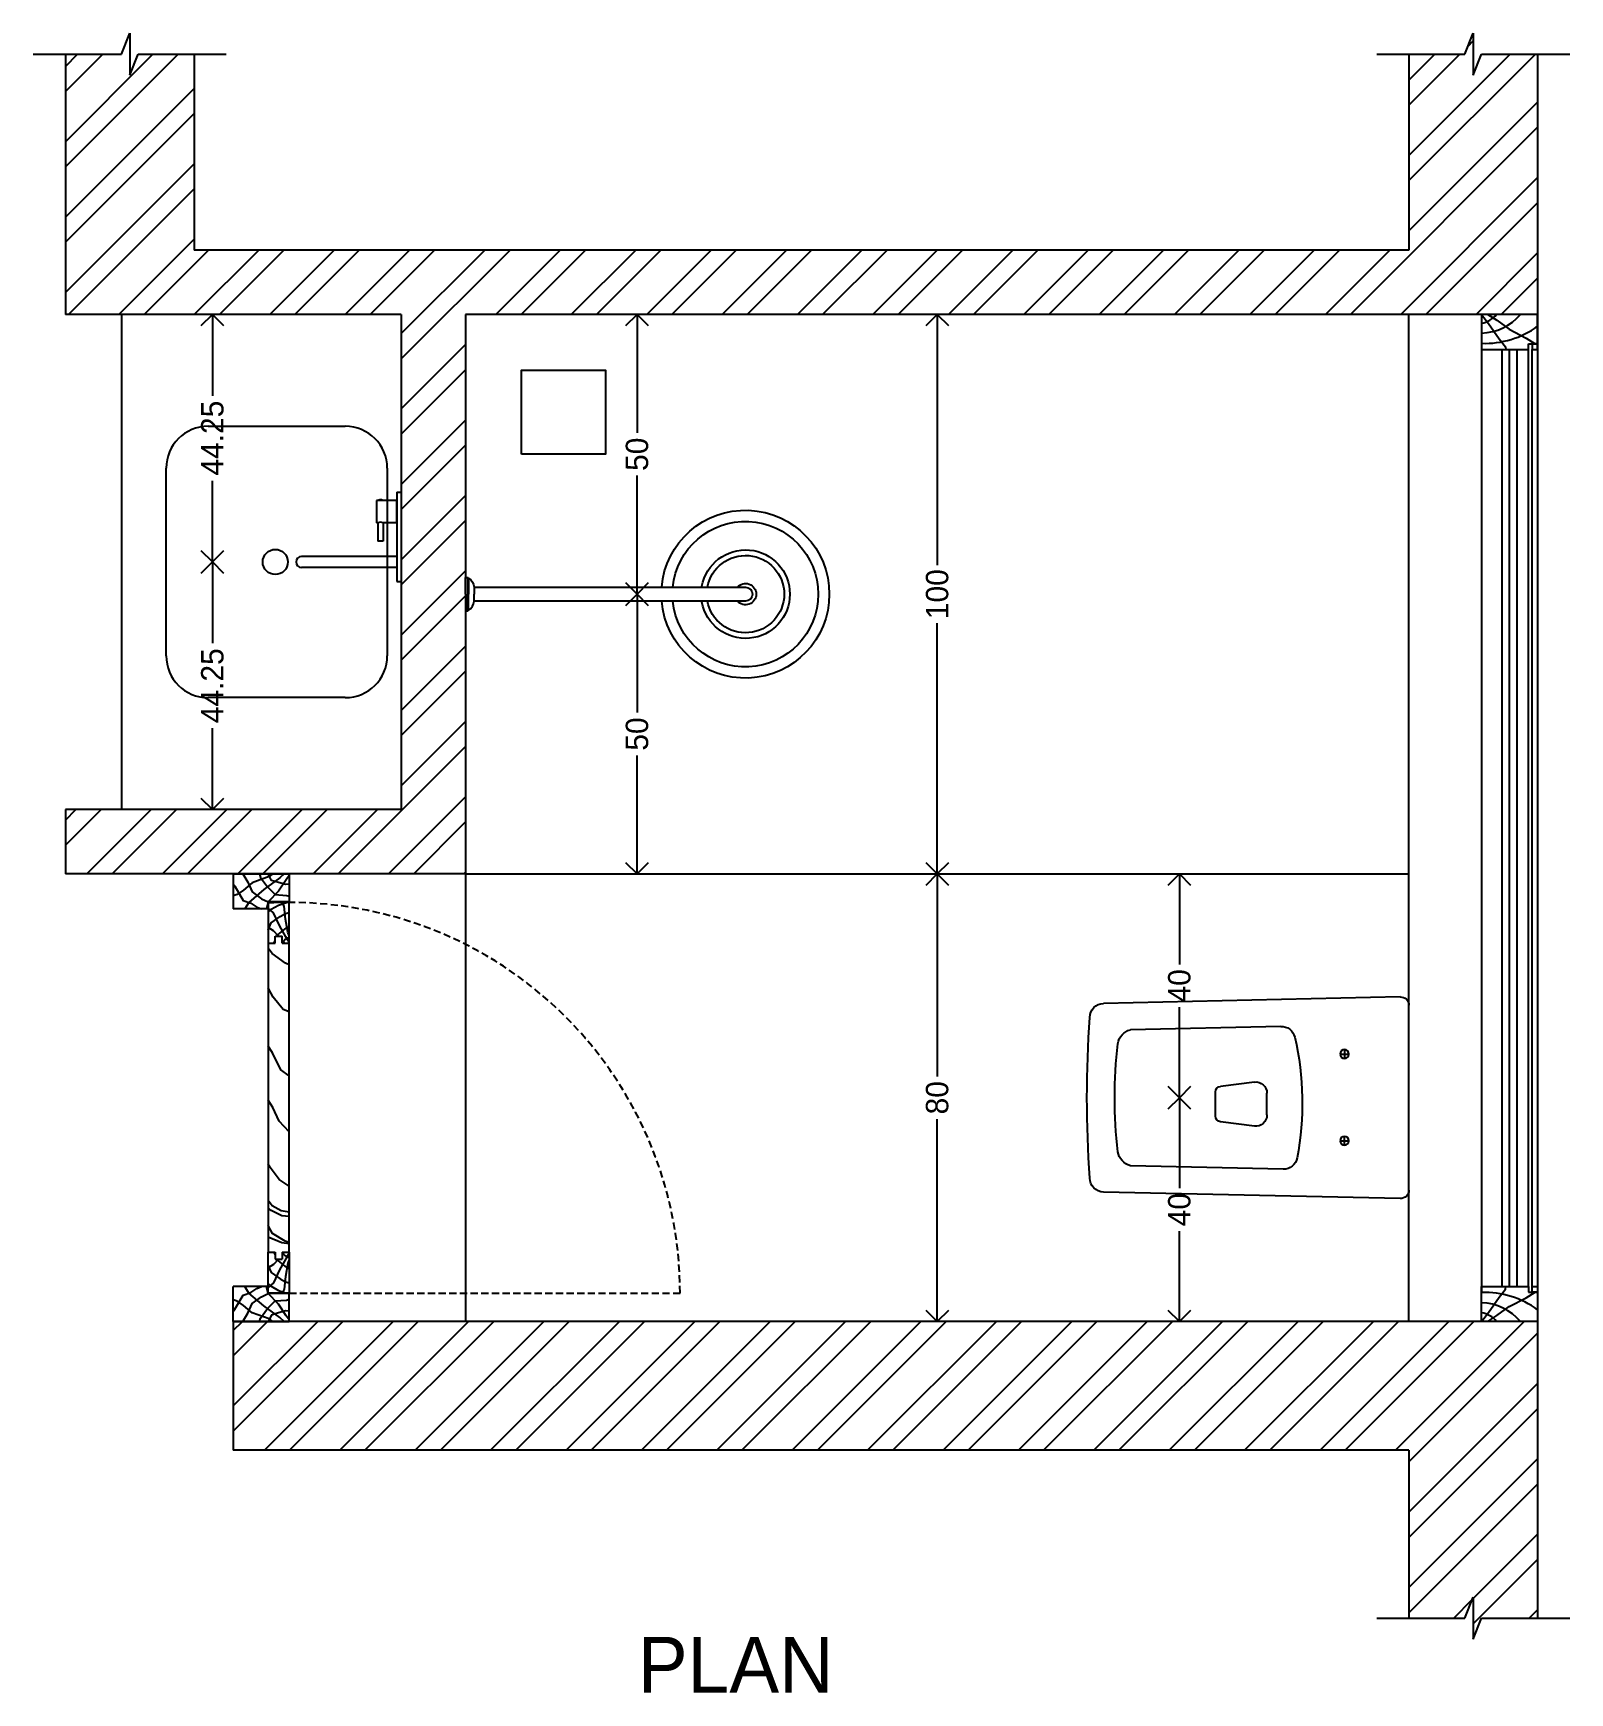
# Model space of a CAD drawing. Header units: metres. Extents: x -16 to 65907, y -5261 to 15511.
# Drawn here: x 22756.4 to 23030.9, y -2947.1 to -2650.5 of the extents above; entities that cross this region are included whole.
import ezdxf

# ---------------------------------------------------------------- set-up
doc = ezdxf.new("R2010")
doc.units = ezdxf.units.M
doc.header["$PDMODE"] = 67
doc.header["$PDSIZE"] = -5
doc.linetypes.add('DASHED', pattern=[19.05, 12.7, -6.35])
doc.layers.get('0').update_dxf_attribs({"color": 6})
for name, color, linetype in [('BC-CILL', 23, 'Continuous'), ('BC-GREYCOLOR', 8, 'Continuous'), ('BC-HATCH', 8, 'Continuous'), ('BC-JOINERY', 93, 'Continuous'), ('BC-PLUMB-FIXTURE', 118, 'Continuous'), ('BC-TEXT', 7, 'Continuous'), ('BC-WALLS', 1, 'Continuous'), ('BC-WHITECOLOR', 7, 'Continuous')]:
    doc.layers.add(name, color=color, linetype=linetype)
doc.styles.add('BC-1IN10-2', font='FreeSans.ttf', dxfattribs={"height": 4})
doc.dimstyles.new('BC-1IN10-2', dxfattribs={"dimtxt": 4, "dimasz": 4, "dimexe": 0.18, "dimexo": 0.0625, "dimgap": 1, "dimtad": 0, "dimtoh": 1, "dimzin": 12, "dimdsep": 46, "dimtxsty": 'BC-1IN10-2', "dimblk": 'OPEN90', "dimcen": 0.09, "dimse1": 1, "dimse2": 1, "dimclrd": 256, "dimclre": 256, "dimclrt": 7, "dimadec": 0, "dimazin": 0, "dimtfac": 1, "dimtdec": 1, "dimtofl": 0, "dimtmove": 1, "dimatfit": 3, "dimldrblk": 'OPEN90', "dimfxl": 1, "dimtolj": 1, "dimtzin": 0, "dimlwd": -1, "dimarcsym": 0})

msp = doc.modelspace()

# ---------------------------------------------------------------- texts
at = {"layer": 'BC-TEXT', "color": 7, "insert": (22864.385, -2947.147), "char_height": 10, "width": 197.15804, "attachment_point": 7, "style": 'BC-1IN10-2'}
msp.add_mtext('{PLAN}', dxfattribs=at)

# ---------------------------------------------------------------- blocks, each defined once
blk = doc.blocks.new('BC-SHOWER')
for p in [(-12.3, -15.1), (12.3, -15.1)]:
    blk.add_line(p, (0, -15.1))
for points in [[(0, 0), (-29.6, 0)], [(0, 0), (29.6, 0)], [(-29.6, -4.1), (0, -4.1)], [(-28.3, -5.1), (0, -5.1)], [(29.6, -4.1), (0, -4.1)], [(28.3, -5.1), (0, -5.1)]]:
    blk.add_lwpolyline(points)
for points in [[(-29.6, 0), (-29.6, -4.1, 0.347987), (-28.6, -5.1), (-28.3, -5.1, 0.2725), (-12.3, -15.1, 6.671192)], [(29.6, 0), (29.6, -4.1, -0.347987), (28.6, -5.1), (28.3, -5.1, -0.2725), (12.3, -15.1, -6.671192)], [(-12.3, -15.1), (-12.3, -500, 1), (12.3, -500), (12.3, -15.1)]]:
    blk.add_lwpolyline(points, format="xyb")
for centre, radius, start, end in [((0, -499.7), 150, 94.703, 85.297), ((0, -499.7), 130, 95.4289, 84.5711), ((0, -500), 79.1, 100.1897, 79.8103), ((0, -500), 69.1, 100.1897, 79.8103), ((0, -500), 19.1, 130.087, 49.9128)]:
    blk.add_arc(centre, radius, start, end)
blk = doc.blocks.new('BC-JAQ-WC-ARIA')
for p, q in [((-15.3, 180.2), (-545.5, 168.5)), ((0, 165.2), (0, -165.2)), ((-224.5, 127.7), (-497.5, 121.6)), ((-345.3, 32.9), (-345.3, -10.4)), ((-276, 50.6), (-336.5, 42.8)), ((-253.5, 30.8), (-253.5, -8.2)), ((-276, -28), (-336.5, -20.3)), ((-228.7, -127.6), (-497.5, -121.6)), ((-15.3, -180.2), (-545.5, -168.5))]:
    blk.add_line(p, q)
at = {"color": 9, "ltscale": 20}
for p, q in [((-123, 77), (-107, 77)), ((-115, 85), (-115, 69)), ((-123, -78), (-107, -78)), ((-115, -86), (-115, -70))]:
    blk.add_line(p, q, dxfattribs=at)
at = {"color": 9}
for centre in [(-115, 77), (-115, -78)]:
    blk.add_circle(centre, 8, dxfattribs=at)
for centre, radius, start, end in [((-15, 165.2), 15, 0, 91.2563), ((-545, 143.5), 25, 91.2563, 180), ((1487.9, 0), 2062.9, 176.0101, 183.9899), ((-489, 91.3), 31.4, 105.7301, 170.4037), ((-224, 102.7), 25, 10.9372, 91.2563), ((326.8, 0), 852.3, 173.4932, 186.5068), ((-717.9, 10.1), 527.5, 347.0261, 10.6357), ((-335.3, 32.9), 10, 97.318, 180), ((-273.5, 30.8), 20, 0, 97.318), ((-335.3, -10.4), 10, 180, 262.682), ((-273.5, -8.2), 20, 262.682, 0), ((-489, -91.3), 31.4, 189.5963, 254.2699), ((-228.2, -102.6), 25, 268.7437, 346.6578), ((-545, -143.5), 25, 180, 268.7437), ((-15, -165.2), 15, 268.7437, 0)]:
    blk.add_arc(centre, radius, start, end)
blk = doc.blocks.new('BC-JAQ-WB')
for p, q in [((-167.5, 195), (167.5, 195)), ((-242.5, -125), (-242.5, 120)), ((242.5, 120), (242.5, -125)), ((167.5, -200), (-167.5, -200))]:
    blk.add_line(p, q)
blk.add_circle((0, 0), 22.5)
for centre, start, end in [((-167.5, 120), 90, 180), ((167.5, 120), 0, 90), ((-167.5, -125), 180, 270), ((167.5, -125), 270, 0)]:
    blk.add_arc(centre, 75, start, end)
blk = doc.blocks.new('BC-JAQ-TAP-WALL MOUNTED')
for p, q in [((-80, 0), (80, 0)), ((-80, -8), (-80, 0)), ((80, -8), (80, 0)), ((-80, -4), (-80, -4)), ((-80, -8), (80, -8)), ((-25, -8), (-65, -8)), ((-65, -8), (-65, -44.5)), ((-25, -8), (-25, -32.25)), ((35, -8), (35, -178)), ((55, -8), (55, -178)), ((80, -4), (80, -4)), ((-65.5, -34), (-65.5, -40)), ((-65, -34), (-65.5, -34)), ((-65, -40), (-65.5, -40)), ((-65, -44.5), (-25, -44.5)), ((-25, -32.25), (8, -32.25)), ((-25, -41.75), (-25, -44.5)), ((-25, -41.75), (8, -41.75)), ((8, -32.25), (8, -41.75))]:
    blk.add_line(p, q)
for centre, radius, start, end in [((-56.75, -37), 9.25, 161.07536, 198.92464), ((-14.22, -37), 11.78, 156.22268, 203.77732), ((45, -178), 10, 180, 0)]:
    blk.add_arc(centre, radius, start, end)
blk = doc.blocks.new('_OPEN90')
at = {"color": 0, "linetype": 'ByBlock'}
for p, q in [((0, 0), (-1, 0)), ((-0.5, 0.5), (0, 0)), ((0, 0), (-0.5, -0.5))]:
    blk.add_line(p, q, dxfattribs=at)
blk = doc.blocks.new('*D2473')
at = {"layer": 'BC-TEXT'}
for p, q in [((22917.89, -2804.8), (22917.89, -2836.98)), ((22917.89, -2876.8), (22917.89, -2844.61))]:
    blk.add_line(p, q, dxfattribs=at)
at = {"layer": 'Defpoints', "color": 0}
for p in [(22917.89, -2800.8), (22917.89, -2880.8), (22917.89, -2880.8)]:
    blk.add_point(p, dxfattribs=at)
at = {"layer": 'BC-TEXT', "xscale": 4, "yscale": 4, "zscale": 4}
for p, rotation in [((22917.89, -2800.8), 90), ((22917.89, -2880.8), 270)]:
    blk.add_blockref('_OPEN90', p, dxfattribs=dict(at, rotation=rotation))
at = {"layer": 'BC-TEXT', "color": 7, "insert": (22917.89, -2840.8), "char_height": 4, "attachment_point": 5, "rotation": 90, "style": 'BC-1IN10-2'}
blk.add_mtext('\\A1;80', dxfattribs=at)
blk = doc.blocks.new('*D2474')
at = {"layer": 'BC-TEXT'}
for p, q in [((22917.89, -2704.8), (22917.89, -2745.64)), ((22917.89, -2796.8), (22917.89, -2755.96))]:
    blk.add_line(p, q, dxfattribs=at)
at = {"layer": 'Defpoints', "color": 0}
for p in [(22917.89, -2700.8), (22917.89, -2700.8), (22917.89, -2800.8)]:
    blk.add_point(p, dxfattribs=at)
at = {"layer": 'BC-TEXT', "xscale": 4, "yscale": 4, "zscale": 4}
for p, rotation in [((22917.89, -2700.8), 90), ((22917.89, -2800.8), 270)]:
    blk.add_blockref('_OPEN90', p, dxfattribs=dict(at, rotation=rotation))
at = {"layer": 'BC-TEXT', "color": 7, "insert": (22917.89, -2750.8), "char_height": 4, "attachment_point": 5, "rotation": 90, "style": 'BC-1IN10-2'}
blk.add_mtext('\\A1;100', dxfattribs=at)
blk = doc.blocks.new('*D2475')
at = {"layer": 'BC-TEXT'}
for p, q in [((22864.27, -2754.8), (22864.27, -2771.98)), ((22864.27, -2796.8), (22864.27, -2779.62))]:
    blk.add_line(p, q, dxfattribs=at)
at = {"layer": 'Defpoints', "color": 0}
for p in [(22884.87, -2750.8), (22864.27, -2800.8), (22884.87, -2800.8)]:
    blk.add_point(p, dxfattribs=at)
at = {"layer": 'BC-TEXT', "xscale": 4, "yscale": 4, "zscale": 4}
for p, rotation in [((22864.27, -2750.8), 90), ((22864.27, -2800.8), 270)]:
    blk.add_blockref('_OPEN90', p, dxfattribs=dict(at, rotation=rotation))
at = {"layer": 'BC-TEXT', "color": 7, "insert": (22864.27, -2775.8), "char_height": 4, "attachment_point": 5, "rotation": 90, "style": 'BC-1IN10-2'}
blk.add_mtext('\\A1;50', dxfattribs=at)
blk = doc.blocks.new('*D2476')
at = {"layer": 'BC-TEXT'}
for p, q in [((22864.27, -2704.8), (22864.27, -2721.98)), ((22864.27, -2746.8), (22864.27, -2729.62))]:
    blk.add_line(p, q, dxfattribs=at)
at = {"layer": 'Defpoints', "color": 0}
for p in [(22864.27, -2700.8), (22884.87, -2700.8), (22884.87, -2750.8)]:
    blk.add_point(p, dxfattribs=at)
at = {"layer": 'BC-TEXT', "xscale": 4, "yscale": 4, "zscale": 4}
for p, rotation in [((22864.27, -2700.8), 90), ((22864.27, -2750.8), 270)]:
    blk.add_blockref('_OPEN90', p, dxfattribs=dict(at, rotation=rotation))
at = {"layer": 'BC-TEXT', "color": 7, "insert": (22864.27, -2725.8), "char_height": 4, "attachment_point": 5, "rotation": 90, "style": 'BC-1IN10-2'}
blk.add_mtext('\\A1;50', dxfattribs=at)
blk = doc.blocks.new('*D2477')
at = {"layer": 'BC-TEXT'}
for p, q in [((22961.15, -2804.8), (22961.15, -2816.96)), ((22961.15, -2836.8), (22961.15, -2824.64))]:
    blk.add_line(p, q, dxfattribs=at)
at = {"layer": 'Defpoints', "color": 0}
for p in [(22961.15, -2800.8), (22967.62, -2800.8), (22967.62, -2840.8)]:
    blk.add_point(p, dxfattribs=at)
at = {"layer": 'BC-TEXT', "xscale": 4, "yscale": 4, "zscale": 4}
for p, rotation in [((22961.15, -2800.8), 90), ((22961.15, -2840.8), 270)]:
    blk.add_blockref('_OPEN90', p, dxfattribs=dict(at, rotation=rotation))
at = {"layer": 'BC-TEXT', "color": 7, "insert": (22961.15, -2820.8), "char_height": 4, "attachment_point": 5, "rotation": 90, "style": 'BC-1IN10-2'}
blk.add_mtext('\\A1;40', dxfattribs=at)
blk = doc.blocks.new('*D2478')
at = {"layer": 'BC-TEXT'}
for p, q in [((22961.15, -2844.8), (22961.15, -2856.96)), ((22961.15, -2876.8), (22961.15, -2864.64))]:
    blk.add_line(p, q, dxfattribs=at)
at = {"layer": 'Defpoints', "color": 0}
for p in [(22967.62, -2840.8), (22961.15, -2880.8), (22967.62, -2880.8)]:
    blk.add_point(p, dxfattribs=at)
at = {"layer": 'BC-TEXT', "xscale": 4, "yscale": 4, "zscale": 4}
for p, rotation in [((22961.15, -2840.8), 90), ((22961.15, -2880.8), 270)]:
    blk.add_blockref('_OPEN90', p, dxfattribs=dict(at, rotation=rotation))
at = {"layer": 'BC-TEXT', "color": 7, "insert": (22961.15, -2860.8), "char_height": 4, "attachment_point": 5, "rotation": 90, "style": 'BC-1IN10-2'}
blk.add_mtext('\\A1;40', dxfattribs=at)
blk = doc.blocks.new('*D2479')
at = {"layer": 'BC-TEXT'}
for p, q in [((22788.41, -2749.05), (22788.41, -2759.58)), ((22788.41, -2785.3), (22788.41, -2774.77))]:
    blk.add_line(p, q, dxfattribs=at)
at = {"layer": 'Defpoints', "color": 0}
for p in [(22788.41, -2745.05), (22799.64, -2745.05), (22822.14, -2789.3)]:
    blk.add_point(p, dxfattribs=at)
at = {"layer": 'BC-TEXT', "xscale": 4, "yscale": 4, "zscale": 4}
for p, rotation in [((22788.41, -2745.05), 90), ((22788.41, -2789.3), 270)]:
    blk.add_blockref('_OPEN90', p, dxfattribs=dict(at, rotation=rotation))
at = {"layer": 'BC-TEXT', "color": 7, "insert": (22788.41, -2767.17), "char_height": 4, "attachment_point": 5, "rotation": 90, "style": 'BC-1IN10-2'}
blk.add_mtext('\\A1;44.25', dxfattribs=at)
blk = doc.blocks.new('*D2480')
at = {"layer": 'BC-TEXT'}
for p, q in [((22788.41, -2704.8), (22788.41, -2715.33)), ((22788.41, -2741.05), (22788.41, -2730.52))]:
    blk.add_line(p, q, dxfattribs=at)
at = {"layer": 'Defpoints', "color": 0}
for p in [(22788.41, -2700.8), (22799.64, -2700.8), (22799.64, -2745.05)]:
    blk.add_point(p, dxfattribs=at)
at = {"layer": 'BC-TEXT', "xscale": 4, "yscale": 4, "zscale": 4}
for p, rotation in [((22788.41, -2700.8), 90), ((22788.41, -2745.05), 270)]:
    blk.add_blockref('_OPEN90', p, dxfattribs=dict(at, rotation=rotation))
at = {"layer": 'BC-TEXT', "color": 7, "insert": (22788.41, -2722.92), "char_height": 4, "attachment_point": 5, "rotation": 90, "style": 'BC-1IN10-2'}
blk.add_mtext('\\A1;44.25', dxfattribs=at)

# ---------------------------------------------------------------- dimensions: what is measured, and where the dimension line sits
at = {"layer": 'BC-TEXT'}
for base, p1, p2, picture, middle in [((22788.412, -2700.798), (22799.642, -2745.048), (22799.642, -2700.798), '*D2480', (22788.412, -2722.923)), ((22864.268, -2700.798), (22884.872, -2750.8), (22884.872, -2700.798), '*D2476', (22864.268, -2725.799)), ((22917.892, -2700.798), (22917.892, -2800.798), (22917.892, -2700.798), '*D2474', (22917.892, -2750.798)), ((22788.412, -2745.048), (22822.142, -2789.298), (22799.642, -2745.048), '*D2479', (22788.412, -2767.173)), ((22864.268, -2800.798), (22884.872, -2750.8), (22884.872, -2800.798), '*D2475', (22864.268, -2775.799)), ((22917.892, -2880.798), (22917.892, -2800.798), (22917.892, -2880.798), '*D2473', (22917.892, -2840.798)), ((22961.145, -2800.798), (22967.616, -2840.798), (22967.616, -2800.798), '*D2477', (22961.145, -2820.798)), ((22961.145, -2880.798), (22967.616, -2840.798), (22967.616, -2880.798), '*D2478', (22961.145, -2860.798))]:
    dim = msp.add_linear_dim(base=base, p1=p1, p2=p2, angle=90, dimstyle='BC-1IN10-2', override={"dimlfac": 1}, dxfattribs=at)
    dim.commit()
    dim.dimension.update_dxf_attribs({"geometry": picture, "text_midpoint": middle})

# ---------------------------------------------------------------- hatches: boundary and pattern name
at = {"layer": 'BC-HATCH'}
h = msp.add_hatch(dxfattribs=at)
h.set_pattern_fill('ANSI32', color=256, style=0)
h.paths.add_polyline_path([(23025.142, -2700.798), (23025.142, -2654.298), (23015.135, -2654.298), (23013.642, -2658.048), (23013.642, -2650.548), (23012.148, -2654.298), (23002.142, -2654.298), (23002.142, -2689.298), (22785.142, -2689.298), (22785.142, -2654.298), (22775.135, -2654.298), (22773.642, -2658.048), (22773.642, -2650.548), (22772.148, -2654.298), (22762.142, -2654.298), (22762.142, -2700.798), (22822.142, -2700.798), (22822.142, -2789.298), (22762.142, -2789.298), (22762.142, -2800.798), (22792.142, -2800.798), (22802.142, -2800.798), (22833.642, -2800.798), (22833.642, -2753.755), (22833.642, -2750.798), (22833.642, -2747.842), (22833.642, -2700.798)])
h.paths.add_polyline_path([(23025.142, -2933.798), (23025.142, -2880.798), (23015.142, -2880.798), (22792.142, -2880.798), (22792.142, -2903.798), (23002.142, -2903.798), (23002.142, -2933.798), (23012.148, -2933.798), (23013.642, -2930.048), (23013.642, -2937.548), (23015.135, -2933.798)])

# ---------------------------------------------------------------- linework, layer by layer
at = {"layer": 'BC-CILL'}
for p, q in [((23002.142, -2880.798), (23002.142, -2700.798)), ((23025.142, -2700.798), (23025.142, -2880.798))]:
    msp.add_line(p, q, dxfattribs=at)
at = {"layer": 'BC-GREYCOLOR', "linetype": 'DASHED', "ltscale": 0.1}
msp.add_line((22802.142, -2875.698), (22871.942, -2875.698), dxfattribs=at)
msp.add_arc((22802.142, -2875.698), 69.8, 0, 93.07969, dxfattribs=at)
at = {"layer": 'BC-HATCH'}
for points in [[(23015.142, -2700.808), (23016.397, -2702.422), (23018.297, -2705.183), (23019.396, -2706.579), (23019.481, -2707.048)], [(23016.272, -2700.798), (23017.852, -2701.858), (23020.079, -2703.461), (23023.108, -2705.035), (23024.679, -2706.048)], [(22799.211, -2800.798), (22798.555, -2801.276), (22795.488, -2802.381), (22793.969, -2803.679), (22792.808, -2804.453), (22792.142, -2804.699)], [(22792.142, -2802.589), (22792.394, -2802.989), (22793.886, -2805.531), (22795.24, -2806), (22796.341, -2806.719), (22797.194, -2807.048)], [(22793.864, -2800.798), (22794.742, -2802.298), (22795.488, -2804.011), (22797.201, -2805.227), (22798.342, -2805.798)], [(22801.214, -2800.798), (22800.434, -2801.524), (22797.588, -2803.597), (22794.936, -2805.89), (22794.212, -2807.048)], [(22796.826, -2800.798), (22797.008, -2801.414), (22798.248, -2803.116), (22799.636, -2804.485), (22801.622, -2804.646), (22802.142, -2804.798)], [(22802.142, -2801.082), (22801.567, -2801.828), (22800.213, -2803.9), (22798.342, -2805.798), (22798.09, -2807.048)], [(22802.142, -2802.637), (22801.539, -2802.712), (22800.213, -2802.353), (22798.97, -2801.966), (22798.392, -2800.798)], [(22798.392, -2807.608), (22798.894, -2807.121), (22800.21, -2806.357), (22801.624, -2805.898)], [(22802.142, -2813), (22801.525, -2812.015), (22800.38, -2810.035), (22799.304, -2807.743), (22798.392, -2806.903)], [(22798.392, -2810.782), (22798.923, -2809.554), (22800.535, -2808.436), (22801.455, -2807.885), (22802.142, -2807.7)], [(22802.142, -2811.889), (22801.865, -2811.237), (22801.469, -2808.861), (22801.214, -2806.583), (22800.894, -2805.898)], [(22800.201, -2811.948), (22799.347, -2810.983), (22798.392, -2810.38)], [(22800.013, -2811.948), (22800.167, -2811.648), (22801.667, -2810.445), (22802.142, -2810.28)], [(22802.142, -2817.025), (22801.478, -2816.77), (22799.103, -2815), (22798.392, -2814.043)], [(22799.37, -2813.198), (22799.642, -2812.67)], [(22802.142, -2812.185), (22801.384, -2812.539), (22800.892, -2813.163)], [(22801.349, -2813.198), (22800.892, -2812.712)], [(22802.142, -2825.475), (22801.046, -2825.016), (22799.233, -2822.814), (22798.392, -2821.131)], [(22802.142, -2836.866), (22800.658, -2835.808), (22799.147, -2832.786), (22798.392, -2831.591)], [(22802.142, -2846.912), (22800.312, -2845.004), (22799.19, -2842.543), (22798.392, -2841.207)], [(22802.142, -2856.579), (22800.355, -2855.408), (22798.715, -2853.293), (22798.392, -2852.681)], [(22802.142, -2861.247), (22800.696, -2860.989), (22799.065, -2860.105), (22798.392, -2859.135)], [(22802.142, -2862.031), (22800.834, -2861.912), (22798.9, -2860.945), (22798.392, -2860.526)], [(22802.142, -2866.66), (22801.392, -2866.417), (22799.147, -2865.079), (22798.392, -2863.647)], [(22802.142, -2866.893), (22800.792, -2866.741), (22798.392, -2865.728)], [(22802.142, -2868.597), (22801.525, -2869.581), (22800.38, -2871.562), (22799.304, -2873.854), (22798.392, -2874.693)], [(22800.201, -2869.648), (22799.347, -2870.614), (22798.392, -2871.216)], [(22798.392, -2870.814), (22798.923, -2872.043), (22800.535, -2873.16), (22801.455, -2873.712), (22802.142, -2873.897)], [(22799.37, -2868.398), (22799.642, -2868.926)], [(22800.013, -2869.648), (22800.167, -2869.949), (22801.667, -2871.152), (22802.142, -2871.317)], [(22801.349, -2868.398), (22800.892, -2868.884)], [(22802.142, -2869.412), (22801.384, -2869.058), (22800.892, -2868.434)], [(22802.142, -2869.708), (22801.865, -2870.359), (22801.469, -2872.736), (22801.214, -2875.014), (22800.894, -2875.698)], [(22798.392, -2873.988), (22798.894, -2874.476), (22800.21, -2875.24), (22801.624, -2875.698)], [(22792.142, -2879.008), (22792.394, -2878.608), (22793.886, -2876.066), (22795.24, -2875.596), (22796.341, -2874.877), (22797.194, -2874.548)], [(22799.211, -2880.798), (22798.555, -2880.321), (22795.488, -2879.216), (22793.969, -2877.917), (22792.808, -2877.144), (22792.142, -2876.898)], [(22793.864, -2880.798), (22794.742, -2879.299), (22795.488, -2877.586), (22797.201, -2876.37), (22798.342, -2875.798)], [(22801.214, -2880.798), (22800.434, -2880.072), (22797.588, -2878), (22794.936, -2875.707), (22794.212, -2874.548)], [(22796.826, -2880.798), (22797.008, -2880.183), (22798.248, -2878.48), (22799.636, -2877.111), (22801.622, -2876.95), (22802.142, -2876.799)], [(22802.142, -2880.515), (22801.567, -2879.768), (22800.213, -2877.696), (22798.342, -2875.798), (22798.09, -2874.548)], [(23015.142, -2880.789), (23016.397, -2879.175), (23018.297, -2876.413), (23019.396, -2875.018), (23019.481, -2874.548)], [(23016.272, -2880.798), (23017.852, -2879.739), (23020.079, -2878.135), (23023.108, -2876.562), (23024.679, -2875.548)], [(22802.142, -2878.96), (22801.539, -2878.884), (22800.213, -2879.244), (22798.97, -2879.63), (22798.392, -2880.798)]]:
    msp.add_lwpolyline(points, dxfattribs=at)
for centre, radius, start, end in [((23014.938, -2694.823), 9.313, 271.25314, 320.08881), ((23014.409, -2698.151), 4.298, 279.81483, 321.97299), ((23015.743, -2690.049), 15.93, 267.83632, 306.15529), ((23015.743, -2891.547), 15.93, 53.84471, 92.16368), ((23014.938, -2886.773), 9.313, 39.91119, 88.74686), ((23014.409, -2883.446), 4.298, 38.02701, 80.18517)]:
    msp.add_arc(centre, radius, start, end, dxfattribs=at)
at = {"layer": 'BC-JOINERY'}
for p, q in [((23025.142, -2700.798), (23015.142, -2700.798)), ((23015.142, -2700.798), (23015.142, -2707.048)), ((23025.142, -2706.048), (23025.142, -2700.798)), ((23015.142, -2707.048), (23023.542, -2707.048)), ((23023.542, -2707.048), (23023.542, -2706.048)), ((23023.542, -2706.048), (23025.142, -2706.048)), ((22792.142, -2800.798), (22802.142, -2800.798)), ((22792.142, -2800.798), (22792.142, -2807.048)), ((22802.142, -2800.798), (22802.142, -2805.798)), ((22798.342, -2805.798), (22798.342, -2807.048)), ((22802.142, -2805.798), (22798.342, -2805.798)), ((22798.342, -2807.048), (22792.142, -2807.048)), ((22798.392, -2813.198), (22798.392, -2868.398)), ((22799.642, -2813.198), (22799.642, -2811.948)), ((22799.642, -2811.948), (22800.892, -2811.948)), ((22800.892, -2813.198), (22800.892, -2811.948)), ((22802.142, -2868.398), (22802.142, -2813.198)), ((22799.642, -2868.398), (22799.642, -2869.648)), ((22799.642, -2869.648), (22800.892, -2869.648)), ((22800.892, -2868.398), (22800.892, -2869.648)), ((22798.342, -2874.548), (22792.142, -2874.548)), ((22792.142, -2880.798), (22792.142, -2874.548)), ((22798.342, -2875.798), (22798.342, -2874.548)), ((22802.142, -2875.798), (22798.342, -2875.798)), ((22802.142, -2880.798), (22802.142, -2875.798)), ((23015.142, -2880.798), (23015.142, -2874.548)), ((23015.142, -2874.548), (23023.542, -2874.548)), ((23023.542, -2874.548), (23023.542, -2875.548)), ((23023.542, -2875.548), (23025.142, -2875.548)), ((23025.142, -2875.548), (23025.142, -2880.798)), ((22792.142, -2880.798), (22802.142, -2880.798)), ((23025.142, -2880.798), (23015.142, -2880.798))]:
    msp.add_line(p, q, dxfattribs=at)
for points in [[(23024.142, -2706.048), (23024.142, -2707.048), (23025.142, -2707.048), (23025.142, -2706.048)], [(23024.142, -2875.548), (23024.142, -2874.548), (23025.142, -2874.548), (23025.142, -2875.548)]]:
    msp.add_lwpolyline(points, close=True, dxfattribs=at)
for points in [[(22800.892, -2813.198), (22802.142, -2813.198), (22802.142, -2805.898), (22798.392, -2805.898), (22798.392, -2813.198), (22799.642, -2813.198)], [(22800.892, -2868.398), (22802.142, -2868.398), (22802.142, -2875.698), (22798.392, -2875.698), (22798.392, -2868.398), (22799.642, -2868.398)]]:
    msp.add_lwpolyline(points, dxfattribs=at)
at = {"layer": 'BC-PLUMB-FIXTURE'}
msp.add_lwpolyline([(22843.642, -2725.798), (22843.642, -2710.798), (22858.642, -2710.798), (22858.642, -2725.798)], close=True, dxfattribs=at)
at = {"layer": 'BC-TEXT'}
for p, q in [((22772.148, -2654.298), (22773.642, -2650.548)), ((22773.642, -2650.548), (22773.642, -2658.048)), ((23012.148, -2654.298), (23013.642, -2650.548)), ((23013.642, -2650.548), (23013.642, -2658.048)), ((22756.392, -2654.298), (22772.148, -2654.298)), ((22773.642, -2658.048), (22775.135, -2654.298)), ((22775.135, -2654.298), (22790.892, -2654.298)), ((22996.392, -2654.298), (23012.148, -2654.298)), ((23013.642, -2658.048), (23015.135, -2654.298)), ((23015.135, -2654.298), (23030.892, -2654.298)), ((22772.142, -2700.798), (22772.142, -2789.298)), ((22833.642, -2800.798), (23002.142, -2800.798)), ((23012.148, -2933.798), (23013.642, -2930.048)), ((23013.642, -2930.048), (23013.642, -2937.548)), ((22996.392, -2933.798), (23012.148, -2933.798)), ((23013.642, -2937.548), (23015.135, -2933.798)), ((23015.135, -2933.798), (23030.892, -2933.798))]:
    msp.add_line(p, q, dxfattribs=at)
at = {"layer": 'BC-TEXT', "linetype": 'Continuous'}
msp.add_line((22833.642, -2800.798), (22833.642, -2880.798), dxfattribs=at)
at = {"layer": 'BC-WALLS'}
for p, q in [((22762.142, -2654.298), (22762.142, -2700.798)), ((22785.142, -2654.298), (22785.142, -2689.298)), ((23002.142, -2654.298), (23002.142, -2689.298)), ((23025.142, -2654.298), (23025.142, -2700.798)), ((23002.142, -2689.298), (22785.142, -2689.298)), ((22822.142, -2700.798), (22762.142, -2700.798)), ((22822.142, -2700.798), (22822.142, -2789.298)), ((23025.142, -2700.798), (22833.642, -2700.798)), ((22833.642, -2700.798), (22833.642, -2800.798)), ((22822.142, -2789.298), (22762.142, -2789.298)), ((22762.142, -2789.298), (22762.142, -2800.798)), ((22833.642, -2800.798), (22762.142, -2800.798)), ((23025.142, -2880.798), (22792.142, -2880.798)), ((22792.142, -2880.798), (22792.142, -2903.798)), ((23025.142, -2880.798), (23025.142, -2933.798)), ((23002.142, -2903.798), (22792.142, -2903.798)), ((23002.142, -2903.798), (23002.142, -2933.798))]:
    msp.add_line(p, q, dxfattribs=at)
at = {"layer": 'BC-WHITECOLOR'}
for p, q in [((23015.142, -2707.048), (23015.142, -2875.628)), ((23018.798, -2874.548), (23018.798, -2707.048)), ((23020.142, -2874.548), (23020.142, -2707.048)), ((23021.485, -2874.548), (23021.485, -2707.048)), ((23023.542, -2874.548), (23023.542, -2707.048)), ((23024.142, -2874.548), (23024.142, -2707.048)), ((23025.142, -2707.048), (23025.142, -2874.548))]:
    msp.add_line(p, q, dxfattribs=at)

# ---------------------------------------------------------------- block references
at = {"layer": 'BC-PLUMB-FIXTURE', "zscale": 0.1}
for name, p, xscale, yscale, rotation in [('BC-JAQ-WB', (22799.642, -2745.048), 0.1, 0.1, 90), ('BC-JAQ-TAP-WALL MOUNTED', (22822.142, -2740.548), 0.1, 0.1, 270), ('BC-SHOWER', (22833.642, -2750.798), -0.1000000000003638, 0.1000000000003638, 89.99999999999994), ('BC-JAQ-WC-ARIA', (23002.142, -2840.798), -0.1, 0.1, 180)]:
    msp.add_blockref(name, p, dxfattribs=dict(at, xscale=xscale, yscale=yscale, rotation=rotation))

msp.set_redraw_order([(e.dxf.handle, doc.entitydb.next_handle()) for e in msp.query("TEXT MTEXT ATTDEF DIMENSION ARC_DIMENSION")])  # texts and dimensions are drawn at this point

doc.saveas('drawing.dxf')
